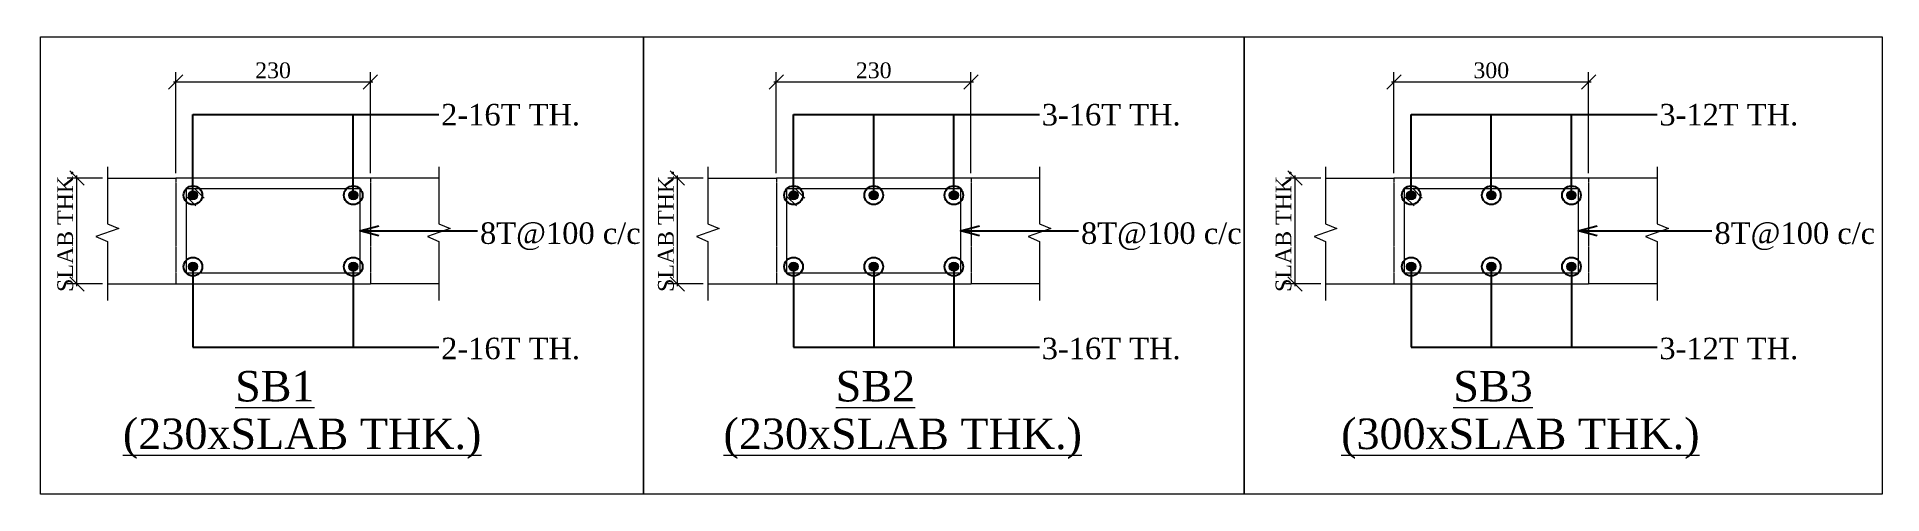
# Model space of a CAD drawing. Header units: millimetres. Extents: x 9781889 to 10654170, y -7832723 to -7608561.
# Drawn here: x 9881743 to 9901050, y -7824251 to -7819469 of the extents above; entities that cross this region are included whole.
import ezdxf

# ---------------------------------------------------------------- set-up
doc = ezdxf.new("R2010")
doc.units = ezdxf.units.MM
doc.header["$LTSCALE"] = 10
doc.header["$PDMODE"] = 3
doc.linetypes.add('HIDDEN', pattern=[0.375, 0.25, -0.125])
for name, color, linetype, lineweight in [('S-CUT OUT LINE', 9, 'Continuous', 0), ('S-DIM L.S.', 7, 'Continuous', 0), ('S-L.S.SECTION', 5, 'Continuous', 0), ('S-L.S.SLAB LINE', 252, 'HIDDEN', 0), ('S-SECTION MARK', 7, 'Continuous', 0), ('S-SHEET', 251, 'Continuous', 0), ('S-STEEL-1', 1, 'Continuous', 0), ('S-TEXT L.S. BEAM NO.', 30, 'Continuous', 0), ('S-TEXT. L.S.', 7, 'Continuous', 0)]:
    doc.layers.add(name, color=color, linetype=linetype, lineweight=lineweight)
doc.styles.get("Standard").update_dxf_attribs({"font": 'arial.ttf'})
doc.styles.add('TEXT', font='times.ttf')
doc.dimstyles.new('SETU_1', dxfattribs={"dimtxt": 200, "dimasz": 150, "dimexe": 100, "dimexo": 50, "dimgap": 35, "dimtad": 1, "dimdec": 0, "dimzin": 0, "dimdsep": 46, "dimtxsty": 'Standard', "dimblk": 'OBLIQUE', "dimcen": 150, "dimdle": 25, "dimclrd": 256, "dimclre": 7, "dimclrt": 256, "dimadec": 0, "dimazin": 0, "dimtfac": 1, "dimtdec": 0, "dimtofl": 0, "dimtmove": 1, "dimatfit": 3, "dimfxl": 1, "dimtolj": 1, "dimtzin": 0, "dimlwd": -1, "dimlwe": 5, "dimarcsym": 1})
doc.dimstyles.get("Standard").update_dxf_attribs({"dimtxt": 0.18, "dimasz": 0.18, "dimexe": 0.18, "dimexo": 0.0625, "dimgap": 0.09, "dimtad": 0, "dimtih": 1, "dimtoh": 1, "dimdec": 4, "dimzin": 0, "dimdsep": 46, "dimtxsty": 'Standard', "dimcen": 0.09, "dimadec": 0, "dimazin": 0, "dimtfac": 1, "dimtdec": 4, "dimtofl": 0, "dimtmove": 0, "dimatfit": 3, "dimfxl": 1, "dimtolj": 1, "dimtzin": 0, "dimarcsym": 0})

msp = doc.modelspace()

# ---------------------------------------------------------------- texts
at = {"layer": 'S-TEXT L.S. BEAM NO.', "linetype": 'ByBlock', "style": 'TEXT'}
for s, height, p in [('%%USB1', 319.27, (9883816.9, -7823282)), ('%%USB2', 319.27, (9890101.3, -7823282)), ('%%USB3', 319.27, (9896563.8, -7823282)), ('%%U(230xSLAB THK.)', 319.275, (9882643.3, -7823780.1)), ('%%U(230xSLAB THK.)', 319.275, (9888927.7, -7823780.1)), ('%%U(300xSLAB THK.)', 319.275, (9895390.2, -7823780.1))]:
    msp.add_text(s, height=height, dxfattribs=at).set_placement(p)
at = {"layer": 'S-TEXT. L.S.', "style": 'TEXT'}
for s, p in [('2-16T TH.', (9885972.6, -7820394.5)), ('3-16T TH.', (9892257, -7820394.5)), ('3-12T TH.', (9898719.5, -7820394.5)), ('8T@100 c/c', (9886379.2, -7821633.9)), ('8T@100 c/c', (9892668, -7821633.9)), ('8T@100 c/c', (9899296.4, -7821633.9)), ('2-16T TH.', (9885972.6, -7822840.1)), ('3-16T TH.', (9892257, -7822840.1)), ('3-12T TH.', (9898719.5, -7822840.1))]:
    msp.add_text(s, height=225, dxfattribs=at).set_placement(p)

# ---------------------------------------------------------------- blocks, each defined once
blk = doc.blocks.new('_Oblique')
at = {"color": 0, "linetype": 'ByBlock', "lineweight": -2}
blk.add_line((-0.5, -0.5), (0.5, 0.5), dxfattribs=at)
blk = doc.blocks.new('*D1283')
at = {"layer": 'Defpoints', "color": 0, "transparency": 16777216}
for p in [(9882161, -7820945), (9882480, -7820945), (9882480, -7822052)]:
    blk.add_point(p, dxfattribs=at)
at = {"layer": 'S-DIM L.S.', "color": 7, "lineweight": 5, "transparency": 16777216}
for p, q in [((9882430, -7820945), (9882061, -7820945)), ((9882430, -7822052), (9882061, -7822052))]:
    blk.add_line(p, q, dxfattribs=at)
at = {"layer": 'S-DIM L.S.', "color": 7, "transparency": 16777216}
blk.add_line((9882161, -7822077), (9882161, -7820920), dxfattribs=at)
at = {"layer": 'S-DIM L.S.', "color": 7, "transparency": 16777216, "xscale": 150, "yscale": 150, "zscale": 150}
for p, rotation in [((9882161, -7820945), 90), ((9882161, -7822052), 270)]:
    blk.add_blockref('_Oblique', p, dxfattribs=dict(at, rotation=rotation))
at = {"layer": 'S-DIM L.S.', "color": 7, "transparency": 16777216, "insert": (9882041, -7821498), "char_height": 200, "attachment_point": 5, "rotation": 90, "style": 'TEXT'}
blk.add_mtext('\\A1;{\\A1;\\H0.82645x;SLAB THK.}', dxfattribs=at)
blk = doc.blocks.new('*D1284')
at = {"layer": 'Defpoints', "color": 0, "transparency": 16777216}
for p in [(9885233, -7819939), (9883196, -7820945), (9885233, -7820945)]:
    blk.add_point(p, dxfattribs=at)
at = {"layer": 'S-DIM L.S.', "color": 7, "lineweight": 5, "transparency": 16777216}
for p, q in [((9883196, -7820895), (9883196, -7819839)), ((9885233, -7820895), (9885233, -7819839))]:
    blk.add_line(p, q, dxfattribs=at)
at = {"layer": 'S-DIM L.S.', "color": 7, "transparency": 16777216}
blk.add_line((9883171, -7819939), (9885258, -7819939), dxfattribs=at)
at = {"layer": 'S-DIM L.S.', "color": 7, "transparency": 16777216, "xscale": 150, "yscale": 150, "zscale": 150, "rotation": 180}
blk.add_blockref('_Oblique', (9883196, -7819939), dxfattribs=at)
at = {"layer": 'S-DIM L.S.', "color": 7, "transparency": 16777216, "xscale": 150, "yscale": 150, "zscale": 150}
blk.add_blockref('_Oblique', (9885233, -7819939), dxfattribs=at)
at = {"layer": 'S-DIM L.S.', "color": 7, "transparency": 16777216, "insert": (9884214, -7819819), "char_height": 200, "attachment_point": 5, "style": 'TEXT'}
blk.add_mtext('\\A1;{\\A1;\\H0.82645x;230}', dxfattribs=at)
blk = doc.blocks.new('*D1285')
at = {"layer": 'Defpoints', "color": 0, "transparency": 16777216}
for p in [(9888445, -7820945), (9888764, -7820945), (9888764, -7822052)]:
    blk.add_point(p, dxfattribs=at)
at = {"layer": 'S-DIM L.S.', "color": 7, "lineweight": 5, "transparency": 16777216}
for p, q in [((9888714, -7820945), (9888345, -7820945)), ((9888714, -7822052), (9888345, -7822052))]:
    blk.add_line(p, q, dxfattribs=at)
at = {"layer": 'S-DIM L.S.', "color": 7, "transparency": 16777216}
blk.add_line((9888445, -7822077), (9888445, -7820920), dxfattribs=at)
at = {"layer": 'S-DIM L.S.', "color": 7, "transparency": 16777216, "xscale": 150, "yscale": 150, "zscale": 150}
for p, rotation in [((9888445, -7820945), 90), ((9888445, -7822052), 270)]:
    blk.add_blockref('_Oblique', p, dxfattribs=dict(at, rotation=rotation))
at = {"layer": 'S-DIM L.S.', "color": 7, "transparency": 16777216, "insert": (9888326, -7821498), "char_height": 200, "attachment_point": 5, "rotation": 90, "style": 'TEXT'}
blk.add_mtext('\\A1;{\\A1;\\H0.82645x;SLAB THK.}', dxfattribs=at)
blk = doc.blocks.new('*D1286')
at = {"layer": 'Defpoints', "color": 0, "transparency": 16777216}
for p in [(9891517, -7819939), (9889480, -7820945), (9891517, -7820945)]:
    blk.add_point(p, dxfattribs=at)
at = {"layer": 'S-DIM L.S.', "color": 7, "lineweight": 5, "transparency": 16777216}
for p, q in [((9889480, -7820895), (9889480, -7819839)), ((9891517, -7820895), (9891517, -7819839))]:
    blk.add_line(p, q, dxfattribs=at)
at = {"layer": 'S-DIM L.S.', "color": 7, "transparency": 16777216}
blk.add_line((9889455, -7819939), (9891542, -7819939), dxfattribs=at)
at = {"layer": 'S-DIM L.S.', "color": 7, "transparency": 16777216, "xscale": 150, "yscale": 150, "zscale": 150, "rotation": 180}
blk.add_blockref('_Oblique', (9889480, -7819939), dxfattribs=at)
at = {"layer": 'S-DIM L.S.', "color": 7, "transparency": 16777216, "xscale": 150, "yscale": 150, "zscale": 150}
blk.add_blockref('_Oblique', (9891517, -7819939), dxfattribs=at)
at = {"layer": 'S-DIM L.S.', "color": 7, "transparency": 16777216, "insert": (9890499, -7819819), "char_height": 200, "attachment_point": 5, "style": 'TEXT'}
blk.add_mtext('\\A1;{\\A1;\\H0.82645x;230}', dxfattribs=at)
blk = doc.blocks.new('*D1287')
at = {"layer": 'Defpoints', "color": 0, "transparency": 16777216}
for p in [(9894908, -7820945), (9895227, -7820945), (9895227, -7822052)]:
    blk.add_point(p, dxfattribs=at)
at = {"layer": 'S-DIM L.S.', "color": 7, "lineweight": 5, "transparency": 16777216}
for p, q in [((9895177, -7820945), (9894808, -7820945)), ((9895177, -7822052), (9894808, -7822052))]:
    blk.add_line(p, q, dxfattribs=at)
at = {"layer": 'S-DIM L.S.', "color": 7, "transparency": 16777216}
blk.add_line((9894908, -7822077), (9894908, -7820920), dxfattribs=at)
at = {"layer": 'S-DIM L.S.', "color": 7, "transparency": 16777216, "xscale": 150, "yscale": 150, "zscale": 150}
for p, rotation in [((9894908, -7820945), 90), ((9894908, -7822052), 270)]:
    blk.add_blockref('_Oblique', p, dxfattribs=dict(at, rotation=rotation))
at = {"layer": 'S-DIM L.S.', "color": 7, "transparency": 16777216, "insert": (9894788, -7821498), "char_height": 200, "attachment_point": 5, "rotation": 90, "style": 'TEXT'}
blk.add_mtext('\\A1;{\\A1;\\H0.82645x;SLAB THK.}', dxfattribs=at)
blk = doc.blocks.new('*D1288')
at = {"layer": 'Defpoints', "color": 0, "transparency": 16777216}
for p in [(9897980, -7819939), (9895943, -7820945), (9897980, -7820945)]:
    blk.add_point(p, dxfattribs=at)
at = {"layer": 'S-DIM L.S.', "color": 7, "lineweight": 5, "transparency": 16777216}
for p, q in [((9895943, -7820895), (9895943, -7819839)), ((9897980, -7820895), (9897980, -7819839))]:
    blk.add_line(p, q, dxfattribs=at)
at = {"layer": 'S-DIM L.S.', "color": 7, "transparency": 16777216}
blk.add_line((9895918, -7819939), (9898005, -7819939), dxfattribs=at)
at = {"layer": 'S-DIM L.S.', "color": 7, "transparency": 16777216, "xscale": 150, "yscale": 150, "zscale": 150, "rotation": 180}
blk.add_blockref('_Oblique', (9895943, -7819939), dxfattribs=at)
at = {"layer": 'S-DIM L.S.', "color": 7, "transparency": 16777216, "xscale": 150, "yscale": 150, "zscale": 150}
blk.add_blockref('_Oblique', (9897980, -7819939), dxfattribs=at)
at = {"layer": 'S-DIM L.S.', "color": 7, "transparency": 16777216, "insert": (9896961, -7819819), "char_height": 200, "attachment_point": 5, "style": 'TEXT'}
blk.add_mtext('\\A1;{\\H0.82645x;300}', dxfattribs=at)

# ---------------------------------------------------------------- dimensions: what is measured, and where the dimension line sits
at = {"layer": 'S-DIM L.S.', "color": 7}
for base, p1, p2, text, picture, middle in [((9885233, -7819938.5), (9883196, -7820944.8), (9885233, -7820944.8), '{\\A1;\\H0.82645x;230}', '*D1284', (9884214.5, -7819938.5)), ((9891517.4, -7819938.5), (9889480.4, -7820944.8), (9891517.4, -7820944.8), '{\\A1;\\H0.82645x;230}', '*D1286', (9890498.9, -7819938.5)), ((9897979.9, -7819938.5), (9895942.9, -7820944.8), (9897979.9, -7820944.8), '{\\H0.82645x;300}', '*D1288', (9896961.4, -7819938.5))]:
    dim = msp.add_linear_dim(base=base, p1=p1, p2=p2, text=text, dimstyle='SETU_1', override={"dimtxsty": 'TEXT', "dimclrd": 7, "dimclre": 7, "dimclrt": 7}, dxfattribs=at)
    dim.commit()
    dim.dimension.update_dxf_attribs({"geometry": picture, "text_midpoint": middle, "dimtype": 160})
for base, p1, p2, picture, middle in [((9882160.8, -7820944.8), (9882480.1, -7822051.9), (9882480.1, -7820944.8), '*D1283', (9882160.8, -7821498.3)), ((9888445.2, -7820944.8), (9888764.5, -7822051.9), (9888764.5, -7820944.8), '*D1285', (9888445.2, -7821498.3)), ((9894907.7, -7820944.8), (9895226.9, -7822051.9), (9895226.9, -7820944.8), '*D1287', (9894907.7, -7821498.3))]:
    dim = msp.add_linear_dim(base=base, p1=p1, p2=p2, angle=90, text='{\\A1;\\H0.82645x;SLAB THK.}', dimstyle='SETU_1', override={"dimtxsty": 'TEXT', "dimclrd": 7, "dimclre": 7, "dimclrt": 7}, dxfattribs=at)
    dim.commit()
    dim.dimension.update_dxf_attribs({"geometry": picture, "text_midpoint": middle, "dimtype": 160})

# ---------------------------------------------------------------- hatches: boundary and pattern name
at = {"layer": 'S-STEEL-1'}
h = msp.add_hatch(color=256, dxfattribs=at)
edge = h.paths.add_edge_path()
edge.add_arc((9883375.9, -7821124.7), 47.6, 0, 360)
h = msp.add_hatch(color=256, dxfattribs=at)
edge = h.paths.add_edge_path()
edge.add_arc((9885053.1, -7821124.7), 47.6, -180, 180, ccw=False)
h = msp.add_hatch(color=256, dxfattribs=at)
edge = h.paths.add_edge_path()
edge.add_arc((9889660.3, -7821124.7), 47.6, 0, 360)
h = msp.add_hatch(color=256, dxfattribs=at)
edge = h.paths.add_edge_path()
edge.add_arc((9890498.9, -7821124.7), 47.6, -180, 180, ccw=False)
h = msp.add_hatch(color=256, dxfattribs=at)
edge = h.paths.add_edge_path()
edge.add_arc((9891337.5, -7821124.7), 47.6, -180, 180, ccw=False)
h = msp.add_hatch(color=256, dxfattribs=at)
edge = h.paths.add_edge_path()
edge.add_arc((9896122.8, -7821124.7), 47.6, 0, 360)
h = msp.add_hatch(color=256, dxfattribs=at)
edge = h.paths.add_edge_path()
edge.add_arc((9896961.4, -7821124.7), 47.6, -180, 180, ccw=False)
h = msp.add_hatch(color=256, dxfattribs=at)
edge = h.paths.add_edge_path()
edge.add_arc((9897800, -7821124.7), 47.6, -180, 180, ccw=False)
h = msp.add_hatch(color=256, dxfattribs=at)
edge = h.paths.add_edge_path()
edge.add_arc((9883375.9, -7821872), 47.6, 0, 360, ccw=False)
h = msp.add_hatch(color=256, dxfattribs=at)
edge = h.paths.add_edge_path()
edge.add_arc((9885053.1, -7821872), 47.6, 180, 540)
h = msp.add_hatch(color=256, dxfattribs=at)
edge = h.paths.add_edge_path()
edge.add_arc((9889660.3, -7821872), 47.6, 0, 360, ccw=False)
h = msp.add_hatch(color=256, dxfattribs=at)
edge = h.paths.add_edge_path()
edge.add_arc((9890498.9, -7821872), 47.6, 180, 540)
h = msp.add_hatch(color=256, dxfattribs=at)
edge = h.paths.add_edge_path()
edge.add_arc((9891337.5, -7821872), 47.6, 180, 540)
h = msp.add_hatch(color=256, dxfattribs=at)
edge = h.paths.add_edge_path()
edge.add_arc((9896122.8, -7821872), 47.6, 0, 360, ccw=False)
h = msp.add_hatch(color=256, dxfattribs=at)
edge = h.paths.add_edge_path()
edge.add_arc((9896961.4, -7821872), 47.6, 180, 540)
h = msp.add_hatch(color=256, dxfattribs=at)
edge = h.paths.add_edge_path()
edge.add_arc((9897800, -7821872), 47.6, 180, 540)

# ---------------------------------------------------------------- linework, layer by layer
at = {"layer": 'S-CUT OUT LINE', "color": 5}
for points in [[(9882480.1, -7820827.3), (9882480.1, -7821423.3), (9882599.1, -7821472.1), (9882360.6, -7821556.6), (9882480.1, -7821609.5), (9882480.1, -7822224.9)], [(9885948.9, -7820827.3), (9885948.9, -7821423.3), (9886067.9, -7821472.1), (9885829.4, -7821556.6), (9885948.9, -7821609.5), (9885948.9, -7822224.9)], [(9888764.5, -7820827.3), (9888764.5, -7821423.3), (9888883.5, -7821472.1), (9888645, -7821556.6), (9888764.5, -7821609.5), (9888764.5, -7822224.9)], [(9892233.3, -7820827.3), (9892233.3, -7821423.3), (9892352.3, -7821472.1), (9892113.8, -7821556.6), (9892233.3, -7821609.5), (9892233.3, -7822224.9)], [(9895226.9, -7820827.3), (9895226.9, -7821423.3), (9895346, -7821472.1), (9895107.5, -7821556.6), (9895226.9, -7821609.5), (9895226.9, -7822224.9)], [(9898695.8, -7820827.3), (9898695.8, -7821423.3), (9898814.8, -7821472.1), (9898576.3, -7821556.6), (9898695.8, -7821609.5), (9898695.8, -7822224.9)]]:
    msp.add_lwpolyline(points, dxfattribs=at)
at = {"layer": 'S-L.S.SECTION'}
for p, q in [((9882480.1, -7820944.8), (9883196, -7820944.8)), ((9885233, -7820944.8), (9883196, -7820944.8)), ((9885948.9, -7820944.8), (9885233, -7820944.8)), ((9888764.5, -7820944.8), (9889480.4, -7820944.8)), ((9891517.4, -7820944.8), (9889480.4, -7820944.8)), ((9892233.3, -7820944.8), (9891517.4, -7820944.8)), ((9895226.9, -7820944.8), (9895942.9, -7820944.8)), ((9897979.9, -7820944.8), (9895942.9, -7820944.8)), ((9898695.8, -7820944.8), (9897979.9, -7820944.8)), ((9882480.1, -7822051.9), (9883196, -7822051.9)), ((9883196, -7822051.9), (9885233, -7822051.9)), ((9885948.9, -7822051.9), (9885233, -7822051.9)), ((9888764.5, -7822051.9), (9889480.4, -7822051.9)), ((9889480.4, -7822051.9), (9891517.4, -7822051.9)), ((9892233.3, -7822051.9), (9891517.4, -7822051.9)), ((9895226.9, -7822051.9), (9895942.9, -7822051.9)), ((9895942.9, -7822051.9), (9897979.9, -7822051.9)), ((9898695.8, -7822051.9), (9897979.9, -7822051.9))]:
    msp.add_line(p, q, dxfattribs=at)
at = {"layer": 'S-L.S.SLAB LINE', "linetype": 'HIDDEN', "ltscale": 0.4}
for p, q in [((9883196, -7820944.8), (9883196, -7822051.9)), ((9885233, -7820944.8), (9885233, -7822051.9)), ((9889480.4, -7820944.8), (9889480.4, -7822051.9)), ((9891517.4, -7820944.8), (9891517.4, -7822051.9)), ((9895942.9, -7820944.8), (9895942.9, -7822051.9)), ((9897979.9, -7820944.8), (9897979.9, -7822051.9))]:
    msp.add_line(p, q, dxfattribs=at)
at = {"layer": 'S-SHEET', "color": 8}
for points in [[(9881781.6, -7819468.5), (9888090, -7819468.5), (9888090, -7824251.1), (9881781.6, -7824251.1)], [(9888090, -7819468.5), (9894374.7, -7819468.5), (9894374.7, -7824251.1), (9888090, -7824251.1)], [(9894374.7, -7819468.5), (9901050.5, -7819468.5), (9901050.5, -7824251.1), (9894374.7, -7824251.1)]]:
    msp.add_lwpolyline(points, close=True, dxfattribs=at)
at = {"layer": 'S-STEEL-1'}
for p, q in [((9883306.7, -7821137), (9883406.5, -7821236.8)), ((9883392.9, -7821055.5), (9883492.7, -7821155.3)), ((9889591.1, -7821137), (9889690.8, -7821236.8)), ((9889677.3, -7821055.5), (9889777.1, -7821155.3)), ((9896053.6, -7821137), (9896153.3, -7821236.8)), ((9896139.8, -7821055.5), (9896239.6, -7821155.3))]:
    msp.add_line(p, q, dxfattribs=at)
for points in [[(9883306.7, -7821055.5), (9885122.3, -7821055.5), (9885122.3, -7821941.2), (9883306.7, -7821941.2)], [(9889591.1, -7821055.5), (9891406.7, -7821055.5), (9891406.7, -7821941.2), (9889591.1, -7821941.2)], [(9896053.6, -7821055.5), (9897869.2, -7821055.5), (9897869.2, -7821941.2), (9896053.6, -7821941.2)]]:
    msp.add_lwpolyline(points, close=True, dxfattribs=at)
for centre in [(9883375.9, -7821124.7), (9885053.1, -7821124.7), (9889660.3, -7821124.7), (9890498.9, -7821124.7), (9891337.5, -7821124.7), (9896122.8, -7821124.7), (9896961.4, -7821124.7), (9897800, -7821124.7), (9883375.9, -7821872), (9885053.1, -7821872), (9889660.3, -7821872), (9890498.9, -7821872), (9891337.5, -7821872), (9896122.8, -7821872), (9896961.4, -7821872), (9897800, -7821872)]:
    msp.add_circle(centre, 47.6, dxfattribs=at)

msp.set_redraw_order([(e.dxf.handle, doc.entitydb.next_handle()) for e in msp.query("TEXT MTEXT ATTDEF DIMENSION ARC_DIMENSION")])  # texts and dimensions are drawn at this point

# ---------------------------------------------------------------- leaders
at = {"layer": 'S-SECTION MARK'}
for points, override in [([(9883375.9, -7821124.7), (9883375.9, -7820281.9), (9885948.7, -7820281.9)], {"dimasz": 195, "dimclrd": 256, "dimldrblk": 'Origin', "dimfxl": 0.5}), ([(9885053.1, -7821124.7), (9885053.1, -7820281.9), (9885948.7, -7820281.9)], {"dimasz": 195, "dimclrd": 256, "dimldrblk": 'Origin', "dimfxl": 0.5}), ([(9889660.3, -7821124.7), (9889660.3, -7820281.9), (9892233.1, -7820281.9)], {"dimasz": 195, "dimclrd": 256, "dimldrblk": 'Origin', "dimfxl": 0.5}), ([(9890498.9, -7821124.7), (9890498.9, -7820281.9)], {"dimasz": 195, "dimclrd": 256, "dimldrblk": 'Origin', "dimfxl": 0.5}), ([(9891337.5, -7821124.7), (9891337.5, -7820281.9), (9892233.1, -7820281.9)], {"dimasz": 195, "dimclrd": 256, "dimldrblk": 'Origin', "dimfxl": 0.5}), ([(9896122.8, -7821124.7), (9896122.8, -7820281.9), (9898695.6, -7820281.9)], {"dimasz": 195, "dimclrd": 256, "dimldrblk": 'Origin', "dimfxl": 0.5}), ([(9896961.4, -7821124.7), (9896961.4, -7820281.9)], {"dimasz": 195, "dimclrd": 256, "dimldrblk": 'Origin', "dimfxl": 0.5}), ([(9897800, -7821124.7), (9897800, -7820281.9), (9898695.6, -7820281.9)], {"dimasz": 195, "dimclrd": 256, "dimldrblk": 'Origin', "dimfxl": 0.5}), ([(9885122.3, -7821498.3), (9886352.4, -7821498.3)], {"dimasz": 200, "dimclrd": 256, "dimldrblk": 'Open30', "dimfxl": 0.5}), ([(9891406.7, -7821498.3), (9892641.2, -7821498.3)], {"dimasz": 200, "dimclrd": 256, "dimldrblk": 'Open30', "dimfxl": 0.5}), ([(9897869.2, -7821498.3), (9899269.6, -7821498.3)], {"dimasz": 200, "dimclrd": 256, "dimldrblk": 'Open30', "dimfxl": 0.5}), ([(9883375.9, -7821872), (9883375.9, -7822714.8), (9885948.7, -7822714.8)], {"dimasz": 195, "dimclrd": 256, "dimldrblk": 'Origin', "dimfxl": 0.5}), ([(9885053.1, -7821872), (9885053.1, -7822714.8), (9885948.7, -7822714.8)], {"dimasz": 195, "dimclrd": 256, "dimldrblk": 'Origin', "dimfxl": 0.5}), ([(9889660.3, -7821872), (9889660.3, -7822714.8), (9892233.1, -7822714.8)], {"dimasz": 195, "dimclrd": 256, "dimldrblk": 'Origin', "dimfxl": 0.5}), ([(9890498.9, -7821872), (9890498.9, -7822714.8)], {"dimasz": 195, "dimclrd": 256, "dimldrblk": 'Origin', "dimfxl": 0.5}), ([(9891337.5, -7821872), (9891337.5, -7822714.8), (9892233.1, -7822714.8)], {"dimasz": 195, "dimclrd": 256, "dimldrblk": 'Origin', "dimfxl": 0.5}), ([(9896122.8, -7821872), (9896122.8, -7822714.8), (9898695.6, -7822714.8)], {"dimasz": 195, "dimclrd": 256, "dimldrblk": 'Origin', "dimfxl": 0.5}), ([(9896961.4, -7821872), (9896961.4, -7822714.8)], {"dimasz": 195, "dimclrd": 256, "dimldrblk": 'Origin', "dimfxl": 0.5}), ([(9897800, -7821872), (9897800, -7822714.8), (9898695.6, -7822714.8)], {"dimasz": 195, "dimclrd": 256, "dimldrblk": 'Origin', "dimfxl": 0.5})]:
    msp.add_leader(points, dimstyle='Standard', override=override, dxfattribs=at)

doc.saveas('drawing.dxf')
